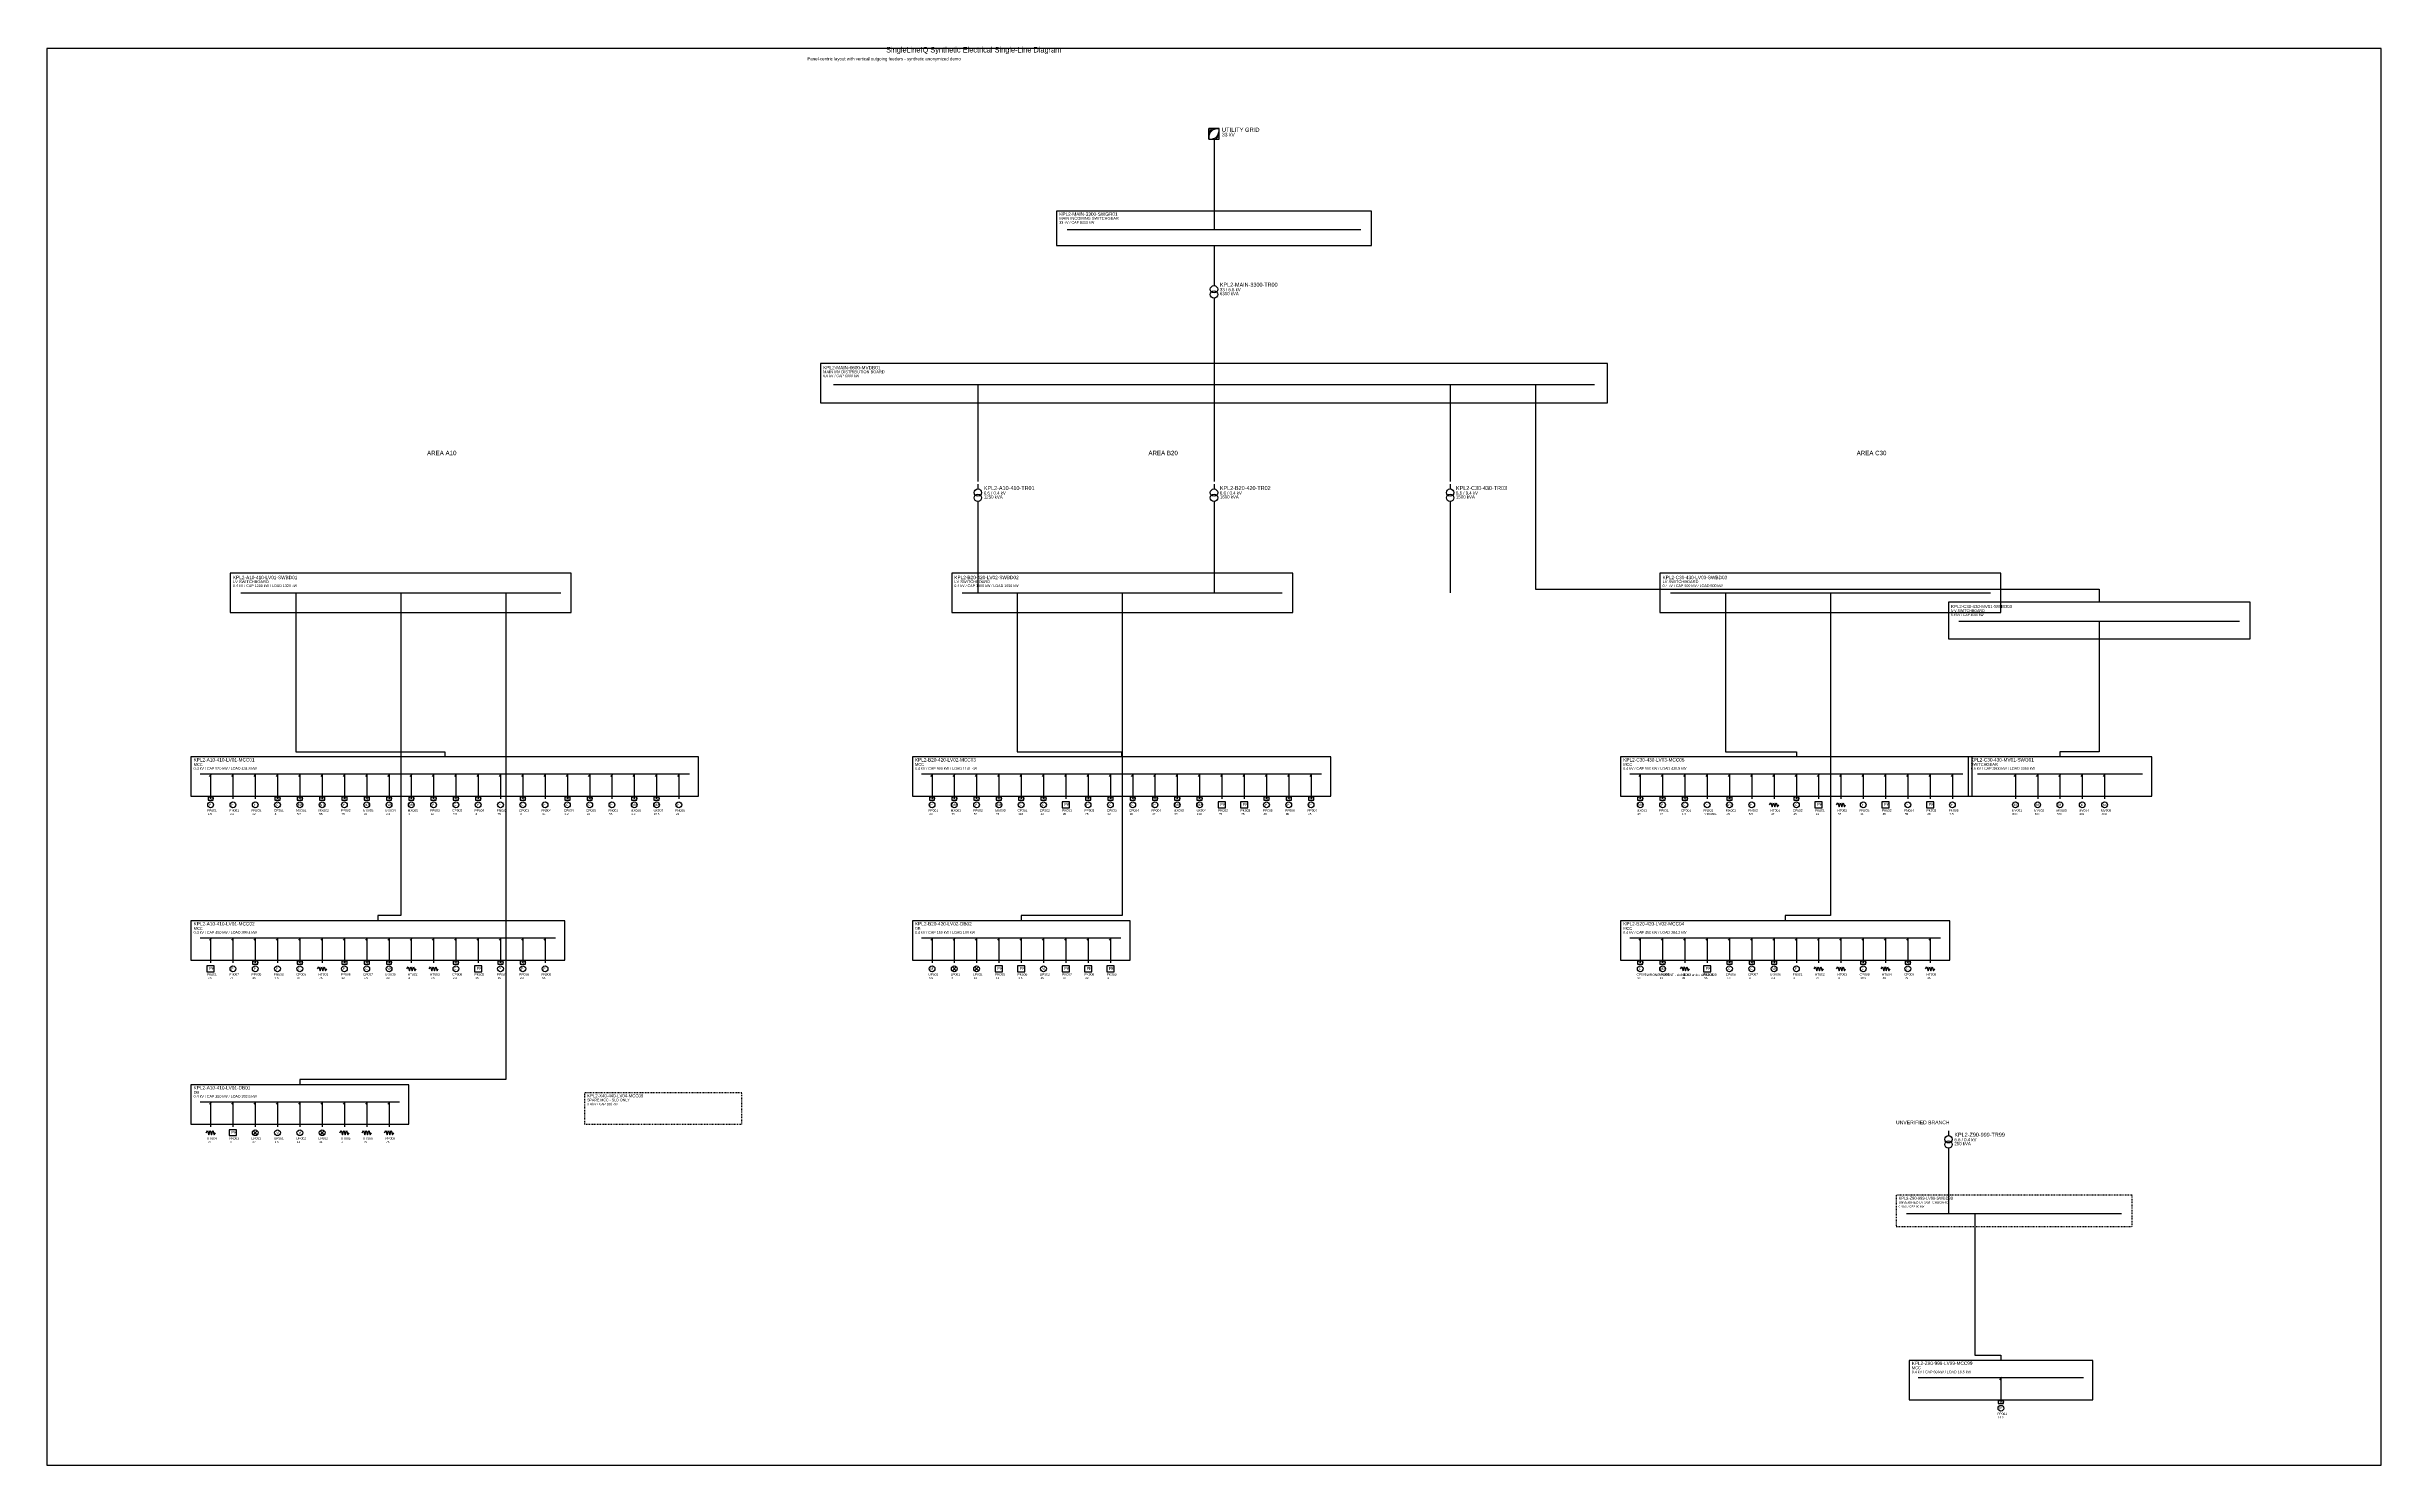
# Model space of a CAD drawing. Extents: x 100 to 17900, y 100 to 10914.
import ezdxf

# ---------------------------------------------------------------- set-up
doc = ezdxf.new("R2010")
doc.units = 0
doc.linetypes.add('DASHED', pattern=[12, 6, -6])

msp = doc.modelspace()

# ---------------------------------------------------------------- linework, layer by layer
at = {"color": 7}
for p, q in [((17900, 10900), (100, 10900)), ((100, 10900), (100, 100)), ((17900, 100), (17900, 10900)), ((9040, 10290), (8960, 10290)), ((8960, 10290), (8960, 10210)), ((8960, 10210), (8960, 10290)), ((8960, 10230), (8980, 10290)), ((8960, 10250), (9000, 10290)), ((8960, 10270), (9020, 10290)), ((8960, 10290), (9040, 10290)), ((8960, 10210), (9040, 10210)), ((8960, 10210), (9040, 10210)), ((8980, 10210), (9040, 10230)), ((9000, 10210), (9040, 10250)), ((9000, 10210), (9000, 9950)), ((9020, 10210), (9040, 10270)), ((9040, 10210), (9040, 10290)), ((9040, 10210), (9040, 10290)), ((9000, 9950), (9000, 9520)), ((9000, 9400), (9000, 9120)), ((9000, 9130), (9000, 9093)), ((9000, 8997), (9000, 8930)), ((9000, 8930), (9000, 8560)), ((9000, 8560), (9000, 8340)), ((7200, 8340), (7200, 7600)), ((9000, 8340), (9000, 7600)), ((10800, 8340), (10800, 7600)), ((11450, 8340), (11450, 6780)), ((7200, 7580), (7200, 7543)), ((9000, 7580), (9000, 7543)), ((10800, 7580), (10800, 7543)), ((7200, 7447), (7200, 7380)), ((7200, 7380), (7200, 7100)), ((9000, 7447), (9000, 7380)), ((9000, 7380), (9000, 7100)), ((10800, 7447), (10800, 7380)), ((10800, 7380), (10800, 7100)), ((7200, 7100), (7200, 6750)), ((9000, 7100), (9000, 6750)), ((10800, 7100), (10800, 6750)), ((11450, 6780), (15750, 6780)), ((15750, 6780), (15750, 6680)), ((2000, 6750), (2000, 5540)), ((2800, 6750), (2800, 4290)), ((3600, 6750), (3600, 3040)), ((7500, 6750), (7500, 5540)), ((8300, 6750), (8300, 4290)), ((12900, 6750), (12900, 5540)), ((15750, 6535), (15750, 5540)), ((2000, 5540), (3135, 5540)), ((3135, 5540), (3135, 5500)), ((7500, 5540), (8295, 5540)), ((8295, 5540), (8295, 5500)), ((12900, 5540), (13440, 5540)), ((13440, 5540), (13440, 5500)), ((15750, 5540), (15450, 5540)), ((15450, 5540), (15450, 5500)), ((2800, 4290), (2625, 4290)), ((2625, 4290), (2625, 4250)), ((8300, 4290), (7530, 4290)), ((7530, 4290), (7530, 4250)), ((3600, 3040), (2030, 3040)), ((2030, 3040), (2030, 3000)), ((14600, 2650), (14600, 2613)), ((14600, 2517), (14600, 2450)), ((100, 100), (17900, 100))]:
    msp.add_line(p, q, dxfattribs=at)
at = {"color": 3}
for p, q in [((10200, 9660), (7800, 9660)), ((7800, 9660), (7800, 9400)), ((10200, 9400), (10200, 9660)), ((7800, 9400), (10200, 9400)), ((12000, 8500), (6000, 8500)), ((6000, 8500), (6000, 8200)), ((12000, 8200), (12000, 8500)), ((6000, 8200), (12000, 8200)), ((4100, 6900), (1500, 6900)), ((1500, 6900), (1500, 6600)), ((4100, 6600), (4100, 6900)), ((9600, 6900), (7000, 6900)), ((7000, 6900), (7000, 6600)), ((9600, 6600), (9600, 6900)), ((15000, 6900), (12400, 6900)), ((12400, 6900), (12400, 6600)), ((15000, 6600), (15000, 6900)), ((1500, 6600), (4100, 6600)), ((7000, 6600), (9600, 6600)), ((12400, 6600), (15000, 6600)), ((16900, 6680), (14600, 6680)), ((14600, 6680), (14600, 6400)), ((16900, 6400), (16900, 6680)), ((14600, 6400), (16900, 6400)), ((5070, 5500), (1200, 5500)), ((1200, 5500), (1200, 5200)), ((5070, 5200), (5070, 5500)), ((9890, 5500), (6700, 5500)), ((6700, 5500), (6700, 5200)), ((9890, 5200), (9890, 5500)), ((14780, 5500), (12100, 5500)), ((12100, 5500), (12100, 5200)), ((16150, 5500), (14750, 5500)), ((14750, 5500), (14750, 5200)), ((14780, 5200), (14780, 5500)), ((16150, 5200), (16150, 5500)), ((1200, 5200), (5070, 5200)), ((6700, 5200), (9890, 5200)), ((12100, 5200), (14780, 5200)), ((14750, 5200), (16150, 5200)), ((4050, 4250), (1200, 4250)), ((1200, 4250), (1200, 3950)), ((4050, 3950), (4050, 4250)), ((8360, 4250), (6700, 4250)), ((6700, 4250), (6700, 3950)), ((8360, 3950), (8360, 4250)), ((14610, 4250), (12100, 4250)), ((12100, 4250), (12100, 3950)), ((14610, 3950), (14610, 4250)), ((1200, 3950), (4050, 3950)), ((6700, 3950), (8360, 3950)), ((12100, 3950), (14610, 3950)), ((2860, 3000), (1200, 3000)), ((1200, 3000), (1200, 2700)), ((2860, 2700), (2860, 3000)), ((1200, 2700), (2860, 2700)), ((15700, 900), (14300, 900)), ((14300, 900), (14300, 600)), ((15700, 600), (15700, 900)), ((14300, 600), (15700, 600))]:
    msp.add_line(p, q, dxfattribs=at)
at = {"color": 5}
for p, q in [((7880, 9520), (10120, 9520)), ((6100, 8340), (11900, 8340)), ((1580, 6750), (4020, 6750)), ((7080, 6750), (9520, 6750)), ((12480, 6750), (14920, 6750)), ((14680, 6535), (16820, 6535)), ((1270, 5370), (5000, 5370)), ((6770, 5370), (9820, 5370)), ((12170, 5370), (14710, 5370)), ((14820, 5370), (16080, 5370)), ((1270, 4120), (3980, 4120)), ((6770, 4120), (8290, 4120)), ((12170, 4120), (14540, 4120)), ((1270, 2870), (2790, 2870)), ((14370, 770), (15630, 770))]:
    msp.add_line(p, q, dxfattribs=at)
at = {"color": 1}
for p, q in [((13700, 6750), (13700, 4290)), ((13700, 4290), (13355, 4290)), ((13355, 4290), (13355, 4250)), ((14600, 2450), (14600, 2220)), ((14600, 2220), (14600, 2020)), ((14280, 2020), (15920, 2020)), ((14800, 2020), (14800, 940)), ((14800, 940), (15000, 940)), ((15000, 940), (15000, 900))]:
    msp.add_line(p, q, dxfattribs=at)
at = {"color": 2}
for p, q in [((1342, 5352), (1358, 5372)), ((1350, 5370), (1350, 5180)), ((1512, 5352), (1528, 5372)), ((1520, 5370), (1520, 5180)), ((1682, 5352), (1698, 5372)), ((1690, 5370), (1690, 5180)), ((1852, 5352), (1868, 5372)), ((1860, 5370), (1860, 5180)), ((2022, 5352), (2038, 5372)), ((2030, 5370), (2030, 5180)), ((2192, 5352), (2208, 5372)), ((2200, 5370), (2200, 5180)), ((2362, 5352), (2378, 5372)), ((2370, 5370), (2370, 5180)), ((2532, 5352), (2548, 5372)), ((2540, 5370), (2540, 5180)), ((2702, 5352), (2718, 5372)), ((2710, 5370), (2710, 5180)), ((2872, 5352), (2888, 5372)), ((2880, 5370), (2880, 5180)), ((3042, 5352), (3058, 5372)), ((3050, 5370), (3050, 5180)), ((3212, 5352), (3228, 5372)), ((3220, 5370), (3220, 5180)), ((3382, 5352), (3398, 5372)), ((3390, 5370), (3390, 5180)), ((3552, 5352), (3568, 5372)), ((3560, 5370), (3560, 5180)), ((3722, 5352), (3738, 5372)), ((3730, 5370), (3730, 5180)), ((3892, 5352), (3908, 5372)), ((3900, 5370), (3900, 5180)), ((4062, 5352), (4078, 5372)), ((4070, 5370), (4070, 5180)), ((4232, 5352), (4248, 5372)), ((4240, 5370), (4240, 5180)), ((4402, 5352), (4418, 5372)), ((4410, 5370), (4410, 5180)), ((4572, 5352), (4588, 5372)), ((4580, 5370), (4580, 5180)), ((4742, 5352), (4758, 5372)), ((4750, 5370), (4750, 5180)), ((4912, 5352), (4928, 5372)), ((4920, 5370), (4920, 5180)), ((6842, 5352), (6858, 5372)), ((6850, 5370), (6850, 5180)), ((7012, 5352), (7028, 5372)), ((7020, 5370), (7020, 5180)), ((7182, 5352), (7198, 5372)), ((7190, 5370), (7190, 5180)), ((7352, 5352), (7368, 5372)), ((7360, 5370), (7360, 5180)), ((7522, 5352), (7538, 5372)), ((7530, 5370), (7530, 5180)), ((7692, 5352), (7708, 5372)), ((7700, 5370), (7700, 5180)), ((7862, 5352), (7878, 5372)), ((7870, 5370), (7870, 5180)), ((8032, 5352), (8048, 5372)), ((8040, 5370), (8040, 5180)), ((8202, 5352), (8218, 5372)), ((8210, 5370), (8210, 5180)), ((8372, 5352), (8388, 5372)), ((8380, 5370), (8380, 5180)), ((8542, 5352), (8558, 5372)), ((8550, 5370), (8550, 5180)), ((8712, 5352), (8728, 5372)), ((8720, 5370), (8720, 5180)), ((8882, 5352), (8898, 5372)), ((8890, 5370), (8890, 5180)), ((9052, 5352), (9068, 5372)), ((9060, 5370), (9060, 5180)), ((9222, 5352), (9238, 5372)), ((9230, 5370), (9230, 5180)), ((9392, 5352), (9408, 5372)), ((9400, 5370), (9400, 5180)), ((9562, 5352), (9578, 5372)), ((9570, 5370), (9570, 5180)), ((9732, 5352), (9748, 5372)), ((9740, 5370), (9740, 5180)), ((12242, 5352), (12258, 5372)), ((12250, 5370), (12250, 5180)), ((12412, 5352), (12428, 5372)), ((12420, 5370), (12420, 5180)), ((12582, 5352), (12598, 5372)), ((12590, 5370), (12590, 5180)), ((12752, 5352), (12768, 5372)), ((12760, 5370), (12760, 5180)), ((12922, 5352), (12938, 5372)), ((12930, 5370), (12930, 5180)), ((13092, 5352), (13108, 5372)), ((13100, 5370), (13100, 5180)), ((13262, 5352), (13278, 5372)), ((13270, 5370), (13270, 5180)), ((13432, 5352), (13448, 5372)), ((13440, 5370), (13440, 5180)), ((13602, 5352), (13618, 5372)), ((13610, 5370), (13610, 5180)), ((13772, 5352), (13788, 5372)), ((13780, 5370), (13780, 5180)), ((13942, 5352), (13958, 5372)), ((13950, 5370), (13950, 5180)), ((14112, 5352), (14128, 5372)), ((14120, 5370), (14120, 5180)), ((14282, 5352), (14298, 5372)), ((14290, 5370), (14290, 5180)), ((14452, 5352), (14468, 5372)), ((14460, 5370), (14460, 5180)), ((14622, 5352), (14638, 5372)), ((14630, 5370), (14630, 5180)), ((15102, 5352), (15118, 5372)), ((15110, 5370), (15110, 5180)), ((15272, 5352), (15288, 5372)), ((15280, 5370), (15280, 5180)), ((15442, 5352), (15458, 5372)), ((15450, 5370), (15450, 5180)), ((15612, 5352), (15628, 5372)), ((15620, 5370), (15620, 5180)), ((15782, 5352), (15798, 5372)), ((15790, 5370), (15790, 5180)), ((1370, 5193), (1330, 5193)), ((1330, 5193), (1330, 5171)), ((1330, 5171), (1370, 5171)), ((1370, 5171), (1370, 5193)), ((1880, 5193), (1840, 5193)), ((1840, 5193), (1840, 5171)), ((1840, 5171), (1880, 5171)), ((1880, 5171), (1880, 5193)), ((2050, 5193), (2010, 5193)), ((2010, 5193), (2010, 5171)), ((2010, 5171), (2050, 5171)), ((2050, 5171), (2050, 5193)), ((2220, 5193), (2180, 5193)), ((2180, 5193), (2180, 5171)), ((2180, 5171), (2220, 5171)), ((2220, 5171), (2220, 5193)), ((2390, 5193), (2350, 5193)), ((2350, 5193), (2350, 5171)), ((2350, 5171), (2390, 5171)), ((2390, 5171), (2390, 5193)), ((2560, 5193), (2520, 5193)), ((2520, 5193), (2520, 5171)), ((2520, 5171), (2560, 5171)), ((2560, 5171), (2560, 5193)), ((2730, 5193), (2690, 5193)), ((2690, 5193), (2690, 5171)), ((2690, 5171), (2730, 5171)), ((2730, 5171), (2730, 5193)), ((2900, 5193), (2860, 5193)), ((2860, 5193), (2860, 5171)), ((2860, 5171), (2900, 5171)), ((2900, 5171), (2900, 5193)), ((3070, 5193), (3030, 5193)), ((3030, 5193), (3030, 5171)), ((3030, 5171), (3070, 5171)), ((3070, 5171), (3070, 5193)), ((3240, 5193), (3200, 5193)), ((3200, 5193), (3200, 5171)), ((3200, 5171), (3240, 5171)), ((3240, 5171), (3240, 5193)), ((3410, 5193), (3370, 5193)), ((3370, 5193), (3370, 5171)), ((3370, 5171), (3410, 5171)), ((3410, 5171), (3410, 5193)), ((3750, 5193), (3710, 5193)), ((3710, 5193), (3710, 5171)), ((3710, 5171), (3750, 5171)), ((3750, 5171), (3750, 5193)), ((4090, 5193), (4050, 5193)), ((4050, 5193), (4050, 5171)), ((4050, 5171), (4090, 5171)), ((4090, 5171), (4090, 5193)), ((4260, 5193), (4220, 5193)), ((4220, 5193), (4220, 5171)), ((4220, 5171), (4260, 5171)), ((4260, 5171), (4260, 5193)), ((4600, 5193), (4560, 5193)), ((4560, 5193), (4560, 5171)), ((4560, 5171), (4600, 5171)), ((4600, 5171), (4600, 5193)), ((4770, 5193), (4730, 5193)), ((4730, 5193), (4730, 5171)), ((4730, 5171), (4770, 5171)), ((4770, 5171), (4770, 5193)), ((6870, 5193), (6830, 5193)), ((6830, 5193), (6830, 5171)), ((6830, 5171), (6870, 5171)), ((6870, 5171), (6870, 5193)), ((7040, 5193), (7000, 5193)), ((7000, 5193), (7000, 5171)), ((7000, 5171), (7040, 5171)), ((7040, 5171), (7040, 5193)), ((7210, 5193), (7170, 5193)), ((7170, 5193), (7170, 5171)), ((7170, 5171), (7210, 5171)), ((7210, 5171), (7210, 5193)), ((7380, 5193), (7340, 5193)), ((7340, 5193), (7340, 5171)), ((7340, 5171), (7380, 5171)), ((7380, 5171), (7380, 5193)), ((7550, 5193), (7510, 5193)), ((7510, 5193), (7510, 5171)), ((7510, 5171), (7550, 5171)), ((7550, 5171), (7550, 5193)), ((7720, 5193), (7680, 5193)), ((7680, 5193), (7680, 5171)), ((7680, 5171), (7720, 5171)), ((7720, 5171), (7720, 5193)), ((8060, 5193), (8020, 5193)), ((8020, 5193), (8020, 5171)), ((8020, 5171), (8060, 5171)), ((8060, 5171), (8060, 5193)), ((8230, 5193), (8190, 5193)), ((8190, 5193), (8190, 5171)), ((8190, 5171), (8230, 5171)), ((8230, 5171), (8230, 5193)), ((8400, 5193), (8360, 5193)), ((8360, 5193), (8360, 5171)), ((8360, 5171), (8400, 5171)), ((8400, 5171), (8400, 5193)), ((8570, 5193), (8530, 5193)), ((8530, 5193), (8530, 5171)), ((8530, 5171), (8570, 5171)), ((8570, 5171), (8570, 5193)), ((8740, 5193), (8700, 5193)), ((8700, 5193), (8700, 5171)), ((8700, 5171), (8740, 5171)), ((8740, 5171), (8740, 5193)), ((8910, 5193), (8870, 5193)), ((8870, 5193), (8870, 5171)), ((8870, 5171), (8910, 5171)), ((8910, 5171), (8910, 5193)), ((9420, 5193), (9380, 5193)), ((9380, 5193), (9380, 5171)), ((9380, 5171), (9420, 5171)), ((9420, 5171), (9420, 5193)), ((9590, 5193), (9550, 5193)), ((9550, 5193), (9550, 5171)), ((9550, 5171), (9590, 5171)), ((9590, 5171), (9590, 5193)), ((9760, 5193), (9720, 5193)), ((9720, 5193), (9720, 5171)), ((9720, 5171), (9760, 5171)), ((9760, 5171), (9760, 5193)), ((12270, 5193), (12230, 5193)), ((12230, 5193), (12230, 5171)), ((12230, 5171), (12270, 5171)), ((12270, 5171), (12270, 5193)), ((12440, 5193), (12400, 5193)), ((12400, 5193), (12400, 5171)), ((12400, 5171), (12440, 5171)), ((12440, 5171), (12440, 5193)), ((12610, 5193), (12570, 5193)), ((12570, 5193), (12570, 5171)), ((12570, 5171), (12610, 5171)), ((12610, 5171), (12610, 5193)), ((12950, 5193), (12910, 5193)), ((12910, 5193), (12910, 5171)), ((12910, 5171), (12950, 5171)), ((12950, 5171), (12950, 5193)), ((13460, 5193), (13420, 5193)), ((13420, 5193), (13420, 5171)), ((13420, 5171), (13460, 5171)), ((13460, 5171), (13460, 5193)), ((7898, 5157), (7842, 5157)), ((7842, 5157), (7842, 5113)), ((7842, 5113), (7898, 5113)), ((7898, 5113), (7898, 5157)), ((9088, 5157), (9032, 5157)), ((9032, 5157), (9032, 5113)), ((9032, 5113), (9088, 5113)), ((9088, 5113), (9088, 5157)), ((9258, 5157), (9202, 5157)), ((9202, 5157), (9202, 5113)), ((9202, 5113), (9258, 5113)), ((9258, 5113), (9258, 5157)), ((13236, 5135), (13246, 5151)), ((13246, 5151), (13256, 5119)), ((13256, 5119), (13266, 5151)), ((13266, 5151), (13276, 5119)), ((13276, 5119), (13286, 5151)), ((13286, 5151), (13296, 5119)), ((13296, 5119), (13306, 5135)), ((13638, 5157), (13582, 5157)), ((13582, 5157), (13582, 5113)), ((13582, 5113), (13638, 5113)), ((13638, 5113), (13638, 5157)), ((13746, 5135), (13756, 5151)), ((13756, 5151), (13766, 5119)), ((13766, 5119), (13776, 5151)), ((13776, 5151), (13786, 5119)), ((13786, 5119), (13796, 5151)), ((13796, 5151), (13806, 5119)), ((13806, 5119), (13816, 5135)), ((14148, 5157), (14092, 5157)), ((14092, 5157), (14092, 5113)), ((14092, 5113), (14148, 5113)), ((14148, 5113), (14148, 5157)), ((14488, 5157), (14432, 5157)), ((14432, 5157), (14432, 5113)), ((14432, 5113), (14488, 5113)), ((14488, 5113), (14488, 5157)), ((1342, 4102), (1358, 4122)), ((1350, 4120), (1350, 3930)), ((1512, 4102), (1528, 4122)), ((1520, 4120), (1520, 3930)), ((1682, 4102), (1698, 4122)), ((1690, 4120), (1690, 3930)), ((1852, 4102), (1868, 4122)), ((1860, 4120), (1860, 3930)), ((2022, 4102), (2038, 4122)), ((2030, 4120), (2030, 3930)), ((2192, 4102), (2208, 4122)), ((2200, 4120), (2200, 3930)), ((2362, 4102), (2378, 4122)), ((2370, 4120), (2370, 3930)), ((2532, 4102), (2548, 4122)), ((2540, 4120), (2540, 3930)), ((2702, 4102), (2718, 4122)), ((2710, 4120), (2710, 3930)), ((2872, 4102), (2888, 4122)), ((2880, 4120), (2880, 3930)), ((3042, 4102), (3058, 4122)), ((3050, 4120), (3050, 3930)), ((3212, 4102), (3228, 4122)), ((3220, 4120), (3220, 3930)), ((3382, 4102), (3398, 4122)), ((3390, 4120), (3390, 3930)), ((3552, 4102), (3568, 4122)), ((3560, 4120), (3560, 3930)), ((3722, 4102), (3738, 4122)), ((3730, 4120), (3730, 3930)), ((3892, 4102), (3908, 4122)), ((3900, 4120), (3900, 3930)), ((6842, 4102), (6858, 4122)), ((6850, 4120), (6850, 3930)), ((7012, 4102), (7028, 4122)), ((7020, 4120), (7020, 3930)), ((7182, 4102), (7198, 4122)), ((7190, 4120), (7190, 3930)), ((7352, 4102), (7368, 4122)), ((7360, 4120), (7360, 3930)), ((7522, 4102), (7538, 4122)), ((7530, 4120), (7530, 3930)), ((7692, 4102), (7708, 4122)), ((7700, 4120), (7700, 3930)), ((7862, 4102), (7878, 4122)), ((7870, 4120), (7870, 3930)), ((8032, 4102), (8048, 4122)), ((8040, 4120), (8040, 3930)), ((8202, 4102), (8218, 4122)), ((8210, 4120), (8210, 3930)), ((12242, 4102), (12258, 4122)), ((12250, 4120), (12250, 3930)), ((12412, 4102), (12428, 4122)), ((12420, 4120), (12420, 3930)), ((12582, 4102), (12598, 4122)), ((12590, 4120), (12590, 3930)), ((12752, 4102), (12768, 4122)), ((12760, 4120), (12760, 3930)), ((12922, 4102), (12938, 4122)), ((12930, 4120), (12930, 3930)), ((13092, 4102), (13108, 4122)), ((13100, 4120), (13100, 3930)), ((13262, 4102), (13278, 4122)), ((13270, 4120), (13270, 3930)), ((13432, 4102), (13448, 4122)), ((13440, 4120), (13440, 3930)), ((13602, 4102), (13618, 4122)), ((13610, 4120), (13610, 3930)), ((13772, 4102), (13788, 4122)), ((13780, 4120), (13780, 3930)), ((13942, 4102), (13958, 4122)), ((13950, 4120), (13950, 3930)), ((14112, 4102), (14128, 4122)), ((14120, 4120), (14120, 3930)), ((14282, 4102), (14298, 4122)), ((14290, 4120), (14290, 3930)), ((14452, 4102), (14468, 4122)), ((14460, 4120), (14460, 3930)), ((1710, 3943), (1670, 3943)), ((1670, 3943), (1670, 3921)), ((1670, 3921), (1710, 3921)), ((1710, 3921), (1710, 3943)), ((2050, 3943), (2010, 3943)), ((2010, 3943), (2010, 3921)), ((2010, 3921), (2050, 3921)), ((2050, 3921), (2050, 3943)), ((2390, 3943), (2350, 3943)), ((2350, 3943), (2350, 3921)), ((2350, 3921), (2390, 3921)), ((2390, 3921), (2390, 3943)), ((2560, 3943), (2520, 3943)), ((2520, 3943), (2520, 3921)), ((2520, 3921), (2560, 3921)), ((2560, 3921), (2560, 3943)), ((2730, 3943), (2690, 3943)), ((2690, 3943), (2690, 3921)), ((2690, 3921), (2730, 3921)), ((2730, 3921), (2730, 3943)), ((3240, 3943), (3200, 3943)), ((3200, 3943), (3200, 3921)), ((3200, 3921), (3240, 3921)), ((3240, 3921), (3240, 3943)), ((3580, 3943), (3540, 3943)), ((3540, 3943), (3540, 3921)), ((3540, 3921), (3580, 3921)), ((3580, 3921), (3580, 3943)), ((3750, 3943), (3710, 3943)), ((3710, 3943), (3710, 3921)), ((3710, 3921), (3750, 3921)), ((3750, 3921), (3750, 3943)), ((12270, 3943), (12230, 3943)), ((12230, 3943), (12230, 3921)), ((12230, 3921), (12270, 3921)), ((12270, 3921), (12270, 3943)), ((12440, 3943), (12400, 3943)), ((12400, 3943), (12400, 3921)), ((12400, 3921), (12440, 3921)), ((12440, 3921), (12440, 3943)), ((12950, 3943), (12910, 3943)), ((12910, 3943), (12910, 3921)), ((12910, 3921), (12950, 3921)), ((12950, 3921), (12950, 3943)), ((13120, 3943), (13080, 3943)), ((13080, 3943), (13080, 3921)), ((13080, 3921), (13120, 3921)), ((13120, 3921), (13120, 3943)), ((13290, 3943), (13250, 3943)), ((13250, 3943), (13250, 3921)), ((13250, 3921), (13290, 3921)), ((13290, 3921), (13290, 3943)), ((13970, 3943), (13930, 3943)), ((13930, 3943), (13930, 3921)), ((13930, 3921), (13970, 3921)), ((13970, 3921), (13970, 3943)), ((14310, 3943), (14270, 3943)), ((14270, 3943), (14270, 3921)), ((14270, 3921), (14310, 3921)), ((14310, 3921), (14310, 3943)), ((1378, 3907), (1322, 3907)), ((1322, 3907), (1322, 3863)), ((1322, 3863), (1378, 3863)), ((1378, 3863), (1378, 3907)), ((2166, 3885), (2176, 3901)), ((2176, 3901), (2186, 3869)), ((2186, 3869), (2196, 3901)), ((2196, 3901), (2206, 3869)), ((2206, 3869), (2216, 3901)), ((2216, 3901), (2226, 3869)), ((2226, 3869), (2236, 3885)), ((2846, 3885), (2856, 3901)), ((2856, 3901), (2866, 3869)), ((2866, 3869), (2876, 3901)), ((2876, 3901), (2886, 3869)), ((2886, 3869), (2896, 3901)), ((2896, 3901), (2906, 3869)), ((2906, 3869), (2916, 3885)), ((3016, 3885), (3026, 3901)), ((3026, 3901), (3036, 3869)), ((3036, 3869), (3046, 3901)), ((3046, 3901), (3056, 3869)), ((3056, 3869), (3066, 3901)), ((3066, 3901), (3076, 3869)), ((3076, 3869), (3086, 3885)), ((3418, 3907), (3362, 3907)), ((3362, 3907), (3362, 3863)), ((3362, 3863), (3418, 3863)), ((3418, 3863), (3418, 3907)), ((7005, 3870), (7035, 3900)), ((7005, 3900), (7035, 3870)), ((7175, 3870), (7205, 3900)), ((7175, 3900), (7205, 3870)), ((7388, 3907), (7332, 3907)), ((7332, 3907), (7332, 3863)), ((7332, 3863), (7388, 3863)), ((7388, 3863), (7388, 3907)), ((7558, 3907), (7502, 3907)), ((7502, 3907), (7502, 3863)), ((7502, 3863), (7558, 3863)), ((7558, 3863), (7558, 3907)), ((7898, 3907), (7842, 3907)), ((7842, 3907), (7842, 3863)), ((7842, 3863), (7898, 3863)), ((7898, 3863), (7898, 3907)), ((8068, 3907), (8012, 3907)), ((8012, 3907), (8012, 3863)), ((8012, 3863), (8068, 3863)), ((8068, 3863), (8068, 3907)), ((8238, 3907), (8182, 3907)), ((8182, 3907), (8182, 3863)), ((8182, 3863), (8238, 3863)), ((8238, 3863), (8238, 3907)), ((12556, 3885), (12566, 3901)), ((12566, 3901), (12576, 3869)), ((12576, 3869), (12586, 3901)), ((12586, 3901), (12596, 3869)), ((12596, 3869), (12606, 3901)), ((12606, 3901), (12616, 3869)), ((12616, 3869), (12626, 3885)), ((12788, 3907), (12732, 3907)), ((12732, 3907), (12732, 3863)), ((12732, 3863), (12788, 3863)), ((12788, 3863), (12788, 3907)), ((13576, 3885), (13586, 3901)), ((13586, 3901), (13596, 3869)), ((13596, 3869), (13606, 3901)), ((13606, 3901), (13616, 3869)), ((13616, 3869), (13626, 3901)), ((13626, 3901), (13636, 3869)), ((13636, 3869), (13646, 3885)), ((13746, 3885), (13756, 3901)), ((13756, 3901), (13766, 3869)), ((13766, 3869), (13776, 3901)), ((13776, 3901), (13786, 3869)), ((13786, 3869), (13796, 3901)), ((13796, 3901), (13806, 3869)), ((13806, 3869), (13816, 3885)), ((14086, 3885), (14096, 3901)), ((14096, 3901), (14106, 3869)), ((14106, 3869), (14116, 3901)), ((14116, 3901), (14126, 3869)), ((14126, 3869), (14136, 3901)), ((14136, 3901), (14146, 3869)), ((14146, 3869), (14156, 3885)), ((14426, 3885), (14436, 3901)), ((14436, 3901), (14446, 3869)), ((14446, 3869), (14456, 3901)), ((14456, 3901), (14466, 3869)), ((14466, 3869), (14476, 3901)), ((14476, 3901), (14486, 3869)), ((14486, 3869), (14496, 3885)), ((1342, 2852), (1358, 2872)), ((1350, 2870), (1350, 2680)), ((1512, 2852), (1528, 2872)), ((1520, 2870), (1520, 2680)), ((1682, 2852), (1698, 2872)), ((1690, 2870), (1690, 2680)), ((1852, 2852), (1868, 2872)), ((1860, 2870), (1860, 2680)), ((2022, 2852), (2038, 2872)), ((2030, 2870), (2030, 2680)), ((2192, 2852), (2208, 2872)), ((2200, 2870), (2200, 2680)), ((2362, 2852), (2378, 2872)), ((2370, 2870), (2370, 2680)), ((2532, 2852), (2548, 2872)), ((2540, 2870), (2540, 2680)), ((2702, 2852), (2718, 2872)), ((2710, 2870), (2710, 2680)), ((1316, 2635), (1326, 2651)), ((1326, 2651), (1336, 2619)), ((1336, 2619), (1346, 2651)), ((1346, 2651), (1356, 2619)), ((1356, 2619), (1366, 2651)), ((1366, 2651), (1376, 2619)), ((1376, 2619), (1386, 2635)), ((1548, 2657), (1492, 2657)), ((1492, 2657), (1492, 2613)), ((1492, 2613), (1548, 2613)), ((1548, 2613), (1548, 2657)), ((1675, 2620), (1705, 2650)), ((1675, 2650), (1705, 2620)), ((2185, 2620), (2215, 2650)), ((2185, 2650), (2215, 2620)), ((2336, 2635), (2346, 2651)), ((2346, 2651), (2356, 2619)), ((2356, 2619), (2366, 2651)), ((2366, 2651), (2376, 2619)), ((2376, 2619), (2386, 2651)), ((2386, 2651), (2396, 2619)), ((2396, 2619), (2406, 2635)), ((2506, 2635), (2516, 2651)), ((2516, 2651), (2526, 2619)), ((2526, 2619), (2536, 2651)), ((2536, 2651), (2546, 2619)), ((2546, 2619), (2556, 2651)), ((2556, 2651), (2566, 2619)), ((2566, 2619), (2576, 2635)), ((2676, 2635), (2686, 2651)), ((2686, 2651), (2696, 2619)), ((2696, 2619), (2706, 2651)), ((2706, 2651), (2716, 2619)), ((2716, 2619), (2726, 2651)), ((2726, 2651), (2736, 2619)), ((2736, 2619), (2746, 2635)), ((14992, 752), (15008, 772)), ((15000, 770), (15000, 580)), ((15020, 593), (14980, 593)), ((14980, 593), (14980, 571)), ((14980, 571), (15020, 571)), ((15020, 571), (15020, 593))]:
    msp.add_line(p, q, dxfattribs=at)
at = {"color": 1, "linetype": 'DASHED'}
for p, q in [((5400, 2940), (4200, 2940)), ((4200, 2940), (4200, 2700)), ((5400, 2700), (5400, 2940)), ((4200, 2700), (5400, 2700)), ((16000, 2160), (14200, 2160)), ((14200, 2160), (14200, 1920)), ((16000, 1920), (16000, 2160)), ((14200, 1920), (16000, 1920))]:
    msp.add_line(p, q, dxfattribs=at)
at = {"color": 4}
for centre in [(9000, 9065), (9000, 9025), (7200, 7515), (7200, 7475), (9000, 7515), (9000, 7475), (10800, 7515), (10800, 7475), (14600, 2585), (14600, 2545)]:
    msp.add_circle(centre, 28, dxfattribs=at)
at = {"color": 2}
for centre in [(1350, 5135), (1520, 5135), (1690, 5135), (1860, 5135), (2030, 5135), (2200, 5135), (2370, 5135), (2540, 5135), (2710, 5135), (2880, 5135), (3050, 5135), (3220, 5135), (3390, 5135), (3560, 5135), (3730, 5135), (3900, 5135), (4070, 5135), (4240, 5135), (4410, 5135), (4580, 5135), (4750, 5135), (4920, 5135), (6850, 5135), (7020, 5135), (7190, 5135), (7360, 5135), (7530, 5135), (7700, 5135), (8040, 5135), (8210, 5135), (8380, 5135), (8550, 5135), (8720, 5135), (8890, 5135), (9400, 5135), (9570, 5135), (9740, 5135), (12250, 5135), (12420, 5135), (12590, 5135), (12760, 5135), (12930, 5135), (13100, 5135), (13440, 5135), (13950, 5135), (14290, 5135), (14630, 5135), (15110, 5135), (15280, 5135), (15450, 5135), (15620, 5135), (15790, 5135), (1520, 3885), (1690, 3885), (1860, 3885), (2030, 3885), (2370, 3885), (2540, 3885), (2710, 3885), (3220, 3885), (3560, 3885), (3730, 3885), (3900, 3885), (6850, 3885), (7020, 3885), (7190, 3885), (7700, 3885), (12250, 3885), (12420, 3885), (12930, 3885), (13100, 3885), (13270, 3885), (13440, 3885), (13950, 3885), (14290, 3885), (1690, 2635), (1860, 2635), (2030, 2635), (2200, 2635), (15000, 535)]:
    msp.add_circle(centre, 22, dxfattribs=at)

# ---------------------------------------------------------------- texts
at = {"color": 7}
for s, height, p in [('SingleLineIQ Synthetic Electrical Single-Line Diagram', 42, (6500, 10870)), ('33 kV', 28, (9060, 10230)), ('UTILITY GRID', 32, (9060, 10265)), ('KPL2-MAIN-3300-TR00', 30, (9045, 9085)), ('33 / 6.6 kV', 24, (9045, 9050)), ('6300 kVA', 24, (9045, 9020)), ('AREA A10', 34, (3000, 7800)), ('AREA B20', 34, (8500, 7800)), ('AREA C30', 34, (13900, 7800)), ('6.6 / 0.4 kV', 24, (7245, 7500)), ('1250 kVA', 24, (7245, 7470)), ('KPL2-A10-410-TR01', 30, (7245, 7535)), ('6.6 / 0.4 kV', 24, (9045, 7500)), ('1600 kVA', 24, (9045, 7470)), ('KPL2-B20-420-TR02', 30, (9045, 7535)), ('6.6 / 0.4 kV', 24, (10845, 7500)), ('1500 kVA', 24, (10845, 7470)), ('KPL2-C30-430-TR03', 30, (10845, 7535)), ('6.6 / 0.4 kV', 24, (14645, 2570)), ('250 kVA', 24, (14645, 2540)), ('KPL2-Z90-999-TR99', 30, (14645, 2605))]:
    msp.add_text(s, height=height, dxfattribs=at).set_placement(p)
at = {"color": 2}
for s, height, p in [('Panel-centric layout with vertical outgoing feeders - synthetic anonymized demo', 24, (5900, 10810)), ('VSD', 14, (1337, 5177)), ('VSD', 14, (1847, 5177)), ('VSD', 14, (2017, 5177)), ('VSD', 14, (2187, 5177)), ('VSD', 14, (2357, 5177)), ('VSD', 14, (2527, 5177)), ('VSD', 14, (2697, 5177)), ('VSD', 14, (2867, 5177)), ('VSD', 14, (3037, 5177)), ('VSD', 14, (3207, 5177)), ('VSD', 14, (3377, 5177)), ('VSD', 14, (3717, 5177)), ('VSD', 14, (4057, 5177)), ('VSD', 14, (4227, 5177)), ('VSD', 14, (4567, 5177)), ('VSD', 14, (4737, 5177)), ('VSD', 14, (6837, 5177)), ('VSD', 14, (7007, 5177)), ('VSD', 14, (7177, 5177)), ('VSD', 14, (7347, 5177)), ('VSD', 14, (7517, 5177)), ('VSD', 14, (7687, 5177)), ('VSD', 14, (8027, 5177)), ('VSD', 14, (8197, 5177)), ('VSD', 14, (8367, 5177)), ('VSD', 14, (8537, 5177)), ('VSD', 14, (8707, 5177)), ('VSD', 14, (8877, 5177)), ('VSD', 14, (9387, 5177)), ('VSD', 14, (9557, 5177)), ('VSD', 14, (9727, 5177)), ('VSD', 14, (12237, 5177)), ('VSD', 14, (12407, 5177)), ('VSD', 14, (12577, 5177)), ('VSD', 14, (12917, 5177)), ('VSD', 14, (13427, 5177)), ('PP001', 18, (1322, 5083)), ('1.5', 16, (1328, 5057)), ('P', 18, (1338, 5127)), ('FN001', 18, (1492, 5083)), ('2.2', 16, (1498, 5057)), ('F', 18, (1508, 5127)), ('FN002', 18, (1662, 5083)), ('22', 16, (1668, 5057)), ('F', 18, (1678, 5127)), ('CP001', 18, (1832, 5083)), ('4', 16, (1838, 5057)), ('C', 18, (1848, 5127)), ('MX001', 18, (2002, 5083)), ('5.5', 16, (2008, 5057)), ('MX', 18, (2014, 5127)), ('MX002', 18, (2172, 5083)), ('55', 16, (2178, 5057)), ('MX', 18, (2184, 5127)), ('PP002', 18, (2342, 5083)), ('75', 16, (2348, 5057)), ('P', 18, (2358, 5127)), ('MX003', 18, (2512, 5083)), ('22', 16, (2518, 5057)), ('MX', 18, (2524, 5127)), ('MX004', 18, (2682, 5083)), ('2.2', 16, (2688, 5057)), ('MX', 18, (2694, 5127)), ('MX005', 18, (2852, 5083)), ('3', 16, (2858, 5057)), ('MX', 18, (2864, 5127)), ('PP003', 18, (3022, 5083)), ('22', 16, (3028, 5057)), ('P', 18, (3038, 5127)), ('CP002', 18, (3192, 5083)), ('5.5', 16, (3198, 5057)), ('C', 18, (3208, 5127)), ('PP004', 18, (3362, 5083)), ('4', 16, (3368, 5057)), ('P', 18, (3378, 5127)), ('FN003', 18, (3532, 5083)), ('75', 16, (3538, 5057)), ('F', 18, (3548, 5127)), ('CP003', 18, (3702, 5083)), ('3', 16, (3708, 5057)), ('C', 18, (3718, 5127)), ('FN004', 18, (3872, 5083)), ('11', 16, (3878, 5057)), ('F', 18, (3888, 5127)), ('CP004', 18, (4042, 5083)), ('2.2', 16, (4048, 5057)), ('C', 18, (4058, 5127)), ('CP005', 18, (4212, 5083)), ('22', 16, (4218, 5057)), ('C', 18, (4228, 5127)), ('FN005', 18, (4382, 5083)), ('55', 16, (4388, 5057)), ('F', 18, (4398, 5127)), ('MX006', 18, (4552, 5083)), ('2.2', 16, (4558, 5057)), ('MX', 18, (4564, 5127)), ('MX007', 18, (4722, 5083)), ('18.5', 16, (4728, 5057)), ('MX', 18, (4734, 5127)), ('FN006', 18, (4892, 5083)), ('22', 16, (4898, 5057)), ('F', 18, (4908, 5127)), ('PP001', 18, (6822, 5083)), ('30', 16, (6828, 5057)), ('P', 18, (6838, 5127)), ('MX001', 18, (6992, 5083)), ('75', 16, (6998, 5057)), ('MX', 18, (7004, 5127)), ('PP002', 18, (7162, 5083)), ('55', 16, (7168, 5057)), ('P', 18, (7178, 5127)), ('MX099', 18, (7332, 5083)), ('55', 16, (7338, 5057)), ('MX', 18, (7344, 5127)), ('CP001', 18, (7502, 5083)), ('110', 16, (7508, 5057)), ('C', 18, (7518, 5127)), ('CP002', 18, (7672, 5083)), ('22', 16, (7678, 5057)), ('C', 18, (7688, 5127)), ('PK001', 18, (7842, 5083)), ('90', 16, (7848, 5057)), ('PK', 22, (7858, 5127)), ('PP003', 18, (8012, 5083)), ('75', 16, (8018, 5057)), ('P', 18, (8028, 5127)), ('CP003', 18, (8182, 5083)), ('22', 16, (8188, 5057)), ('C', 18, (8198, 5127)), ('CP004', 18, (8352, 5083)), ('90', 16, (8358, 5057)), ('C', 18, (8368, 5127)), ('PP004', 18, (8522, 5083)), ('37', 16, (8528, 5057)), ('P', 18, (8538, 5127)), ('MX099', 18, (8692, 5083)), ('55', 16, (8698, 5057)), ('MX', 18, (8704, 5127)), ('MX004', 18, (8862, 5083)), ('110', 16, (8868, 5057)), ('MX', 18, (8874, 5127)), ('PK002', 18, (9032, 5083)), ('75', 16, (9038, 5057)), ('PK', 22, (9048, 5127)), ('PK003', 18, (9202, 5083)), ('75', 16, (9208, 5057)), ('PK', 22, (9218, 5127)), ('PP005', 18, (9372, 5083)), ('30', 16, (9378, 5057)), ('P', 18, (9388, 5127)), ('PP006', 18, (9542, 5083)), ('90', 16, (9548, 5057)), ('P', 18, (9558, 5127)), ('PP007', 18, (9712, 5083)), ('45', 16, (9718, 5057)), ('P', 18, (9728, 5127)), ('MX001', 18, (12222, 5083)), ('45', 16, (12228, 5057)), ('MX', 18, (12234, 5127)), ('PP001', 18, (12392, 5083)), ('37', 16, (12398, 5057)), ('P', 18, (12408, 5127)), ('CP001', 18, (12562, 5083)), ('1.5', 16, (12568, 5057)), ('C', 18, (12578, 5127)), ('FN001', 18, (12732, 5083)), ('MISSING', 16, (12738, 5057)), ('F', 18, (12748, 5127)), ('MX002', 18, (12902, 5083)), ('45', 16, (12908, 5057)), ('MX', 18, (12914, 5127)), ('FN002', 18, (13072, 5083)), ('5.5', 16, (13078, 5057)), ('F', 18, (13088, 5127)), ('HT001', 18, (13242, 5083)), ('37', 16, (13248, 5057)), ('CP002', 18, (13412, 5083)), ('45', 16, (13418, 5057)), ('C', 18, (13428, 5127)), ('PK001', 18, (13582, 5083)), ('11', 16, (13588, 5057)), ('PK', 22, (13598, 5127)), ('HT002', 18, (13752, 5083)), ('55', 16, (13758, 5057)), ('FN003', 18, (13922, 5083)), ('11', 16, (13928, 5057)), ('F', 18, (13938, 5127)), ('PK002', 18, (14092, 5083)), ('45', 16, (14098, 5057)), ('PK', 22, (14108, 5127)), ('FN004', 18, (14262, 5083)), ('55', 16, (14268, 5057)), ('F', 18, (14278, 5127)), ('PK003', 18, (14432, 5083)), ('30', 16, (14438, 5057)), ('PK', 22, (14448, 5127)), ('FN005', 18, (14602, 5083)), ('7.5', 16, (14608, 5057)), ('F', 18, (14618, 5127)), ('MV001', 18, (15082, 5083)), ('800', 16, (15088, 5057)), ('M', 18, (15098, 5127)), ('MV002', 18, (15252, 5083)), ('800', 16, (15258, 5057)), ('M', 18, (15268, 5127)), ('MV003', 18, (15422, 5083)), ('560', 16, (15428, 5057)), ('M', 18, (15438, 5127)), ('MV004', 18, (15592, 5083)), ('400', 16, (15598, 5057)), ('M', 18, (15608, 5127)), ('MV005', 18, (15762, 5083)), ('800', 16, (15768, 5057)), ('M', 18, (15778, 5127)), ('VSD', 14, (1677, 3927)), ('VSD', 14, (2017, 3927)), ('VSD', 14, (2357, 3927)), ('VSD', 14, (2527, 3927)), ('VSD', 14, (2697, 3927)), ('VSD', 14, (3207, 3927)), ('VSD', 14, (3547, 3927)), ('VSD', 14, (3717, 3927)), ('VSD', 14, (12237, 3927)), ('VSD', 14, (12407, 3927)), ('VSD', 14, (12917, 3927)), ('VSD', 14, (13087, 3927)), ('VSD', 14, (13257, 3927)), ('VSD', 14, (13937, 3927)), ('VSD', 14, (14277, 3927)), ('PK001', 18, (1322, 3833)), ('7.5', 16, (1328, 3807)), ('PK', 22, (1338, 3877)), ('FN007', 18, (1492, 3833)), ('75', 16, (1498, 3807)), ('F', 18, (1508, 3877)), ('PP005', 18, (1662, 3833)), ('45', 16, (1668, 3807)), ('P', 18, (1678, 3877)), ('FN008', 18, (1832, 3833)), ('5.5', 16, (1838, 3807)), ('F', 18, (1848, 3877)), ('CP006', 18, (2002, 3833)), ('37', 16, (2008, 3807)), ('C', 18, (2018, 3877)), ('HT001', 18, (2172, 3833)), ('75', 16, (2178, 3807)), ('PP006', 18, (2342, 3833)), ('22', 16, (2348, 3807)), ('P', 18, (2358, 3877)), ('CP007', 18, (2512, 3833)), ('1.5', 16, (2518, 3807)), ('C', 18, (2528, 3877)), ('MX008', 18, (2682, 3833)), ('30', 16, (2688, 3807)), ('MX', 18, (2694, 3877)), ('HT002', 18, (2852, 3833)), ('4', 16, (2858, 3807)), ('HT003', 18, (3022, 3833)), ('7.5', 16, (3028, 3807)), ('CP008', 18, (3192, 3833)), ('2.2', 16, (3198, 3807)), ('C', 18, (3208, 3877)), ('PK002', 18, (3362, 3833)), ('15', 16, (3368, 3807)), ('PK', 22, (3378, 3877)), ('PP007', 18, (3532, 3833)), ('15', 16, (3538, 3807)), ('P', 18, (3548, 3877)), ('PP008', 18, (3702, 3833)), ('2.2', 16, (3708, 3807)), ('P', 18, (3718, 3877)), ('FN009', 18, (3872, 3833)), ('55', 16, (3878, 3807)), ('F', 18, (3888, 3877)), ('UP001', 18, (6822, 3833)), ('5.5', 16, (6828, 3807)), ('M', 18, (6838, 3877)), ('LP001', 18, (6992, 3833)), ('3', 16, (6998, 3807)), ('LP002', 18, (7162, 3833)), ('11', 16, (7168, 3807)), ('PK005', 18, (7332, 3833)), ('11', 16, (7338, 3807)), ('PK', 22, (7348, 3877)), ('PK006', 18, (7502, 3833)), ('1.5', 16, (7508, 3807)), ('PK', 22, (7518, 3877)), ('UP002', 18, (7672, 3833)), ('15', 16, (7678, 3807)), ('M', 18, (7688, 3877)), ('PK007', 18, (7842, 3833)), ('37', 16, (7848, 3807)), ('PK', 22, (7858, 3877)), ('PK008', 18, (8012, 3833)), ('22', 16, (8018, 3807)), ('PK', 22, (8028, 3877)), ('PK009', 18, (8182, 3833)), ('3', 16, (8188, 3807)), ('PK', 22, (8198, 3877)), ('CP005', 18, (12222, 3833)), ('55', 16, (12228, 3807)), ('C', 18, (12238, 3877)), ('MX005', 18, (12392, 3833)), ('11', 16, (12398, 3807)), ('MX', 18, (12404, 3877)), ('HT001', 18, (12562, 3833)), ('30', 16, (12568, 3807)), ('PK004', 18, (12732, 3833)), ('55', 16, (12738, 3807)), ('PK', 22, (12748, 3877)), ('CP006', 18, (12902, 3833)), ('7.5', 16, (12908, 3807)), ('C', 18, (12918, 3877)), ('CP007', 18, (13072, 3833)), ('3', 16, (13078, 3807)), ('C', 18, (13088, 3877)), ('MX006', 18, (13242, 3833)), ('2.2', 16, (13248, 3807)), ('MX', 18, (13254, 3877)), ('FN001', 18, (13412, 3833)), ('3', 16, (13418, 3807)), ('F', 18, (13428, 3877)), ('HT002', 18, (13582, 3833)), ('75', 16, (13588, 3807)), ('HT003', 18, (13752, 3833)), ('4', 16, (13758, 3807)), ('CP008', 18, (13922, 3833)), ('18.5', 16, (13928, 3807)), ('C', 18, (13938, 3877)), ('HT004', 18, (14092, 3833)), ('30', 16, (14098, 3807)), ('CP009', 18, (14262, 3833)), ('75', 16, (14268, 3807)), ('C', 18, (14278, 3877)), ('HT005', 18, (14432, 3833)), ('15', 16, (14438, 3807)), ('HT004', 18, (1322, 2583)), ('75', 16, (1328, 2557)), ('PK003', 18, (1492, 2583)), ('3', 16, (1498, 2557)), ('PK', 22, (1508, 2627)), ('LP001', 18, (1662, 2583)), ('37', 16, (1668, 2557)), ('UP001', 18, (1832, 2583)), ('1.5', 16, (1838, 2557)), ('M', 18, (1848, 2627)), ('UP002', 18, (2002, 2583)), ('11', 16, (2008, 2557)), ('M', 18, (2018, 2627)), ('LP002', 18, (2172, 2583)), ('11', 16, (2178, 2557)), ('HT005', 18, (2342, 2583)), ('4', 16, (2348, 2557)), ('HT006', 18, (2512, 2583)), ('75', 16, (2518, 2557)), ('PP009', 18, (2682, 2583)), ('75', 16, (2688, 2557)), ('VSD', 14, (14987, 577)), ('P', 18, (14988, 527)), ('PP001', 18, (14972, 483)), ('18.5', 16, (14978, 457))]:
    msp.add_text(s, height=height, dxfattribs=at).set_placement(p)
at = {"color": 3}
for s, height, p in [('MAIN INCOMING SWITCHGEAR', 22, (7820, 9595)), ('KPL2-MAIN-3300-SWGR01', 26, (7820, 9625)), ('33 kV / CAP 8000 kW', 20, (7820, 9565)), ('6.6 kV / CAP 6000 kW', 20, (6020, 8395)), ('MAIN MV DISTRIBUTION BOARD', 22, (6020, 8425)), ('KPL2-MAIN-6600-MVDB01', 26, (6020, 8455)), ('0.4 kV / CAP 1200 kW / LOAD 1320 kW', 20, (1520, 6795)), ('LV SWITCHBOARD', 22, (1520, 6825)), ('KPL2-A10-410-LV01-SWBD01', 26, (1520, 6855)), ('0.4 kV / CAP 1500 kW / LOAD 1050 kW', 20, (7020, 6795)), ('LV SWITCHBOARD', 22, (7020, 6825)), ('KPL2-B20-420-LV02-SWBD02', 26, (7020, 6855)), ('0.4 kV / CAP 900 kW / LOAD 500 kW', 20, (12420, 6795)), ('LV SWITCHBOARD', 22, (12420, 6825)), ('KPL2-C30-430-LV03-SWBD03', 26, (12420, 6855)), ('6.6 kV / CAP 4000 kW', 18, (14620, 6575)), ('MV SWITCHBOARD', 20, (14620, 6605)), ('KPL2-C30-430-MV01-SWBD03', 24, (14620, 6635)), ('0.4 kV / CAP 520 kW / LOAD 434.8 kW', 20, (1220, 5402)), ('MCC', 22, (1220, 5432)), ('KPL2-A10-410-LV01-MCC01', 26, (1220, 5465)), ('0.4 kV / CAP 900 kW / LOAD 1141 kW', 20, (6720, 5402)), ('MCC', 22, (6720, 5432)), ('KPL2-B20-420-LV02-MCC03', 26, (6720, 5465)), ('0.4 kV / CAP 500 kW / LOAD 430.5 kW', 20, (12120, 5402)), ('MCC', 22, (12120, 5432)), ('KPL2-C30-430-LV03-MCC05', 26, (12120, 5465)), ('SWITCHGEAR', 22, (14770, 5432)), ('6.6 kV / CAP 3800 kW / LOAD 3360 kW', 20, (14770, 5402)), ('KPL2-C30-430-MV01-SWG01', 26, (14770, 5465)), ('0.4 kV / CAP 450 kW / LOAD 399.4 kW', 20, (1220, 4152)), ('MCC', 22, (1220, 4182)), ('KPL2-A10-410-LV01-MCC02', 26, (1220, 4215)), ('0.4 kV / CAP 150 kW / LOAD 109 kW', 20, (6720, 4152)), ('DB', 22, (6720, 4182)), ('KPL2-B20-420-LV02-DB02', 26, (6720, 4215)), ('0.4 kV / CAP 450 kW / LOAD 384.2 kW', 20, (12120, 4152)), ('MCC', 22, (12120, 4182)), ('KPL2-B20-420-LV02-MCC04', 26, (12120, 4215)), ('0.4 kV / CAP 350 kW / LOAD 292.5 kW', 20, (1220, 2902)), ('DB', 22, (1220, 2932)), ('KPL2-A10-410-LV01-DB01', 26, (1220, 2965)), ('KPL2-Z90-999-LV99-MCC99', 26, (14320, 865)), ('0.4 kV / CAP 60 kW / LOAD 18.5 kW', 20, (14320, 802)), ('MCC', 22, (14320, 832))]:
    msp.add_text(s, height=height, dxfattribs=at).set_placement(p)
at = {"color": 1}
for s, height, p in [('WRONG PARENT - should be under AREA B20', 18, (12300, 3830)), ('SPARE MCC - SLD ONLY', 20, (4220, 2875)), ('0.4 kV / CAP 180 kW', 18, (4220, 2845)), ('KPL2-X40-440-LV04-MCC09', 24, (4220, 2905)), ('UNVERIFIED BRANCH', 28, (14200, 2700)), ('KPL2-Z90-999-LV99-SWBD99', 22, (14220, 2125)), ('0.4 kV / CAP 80 kW', 16, (14220, 2065)), ('UNVERIFIED LV SWITCHBOARD', 18, (14220, 2095))]:
    msp.add_text(s, height=height, dxfattribs=at).set_placement(p)

doc.saveas('drawing.dxf')
